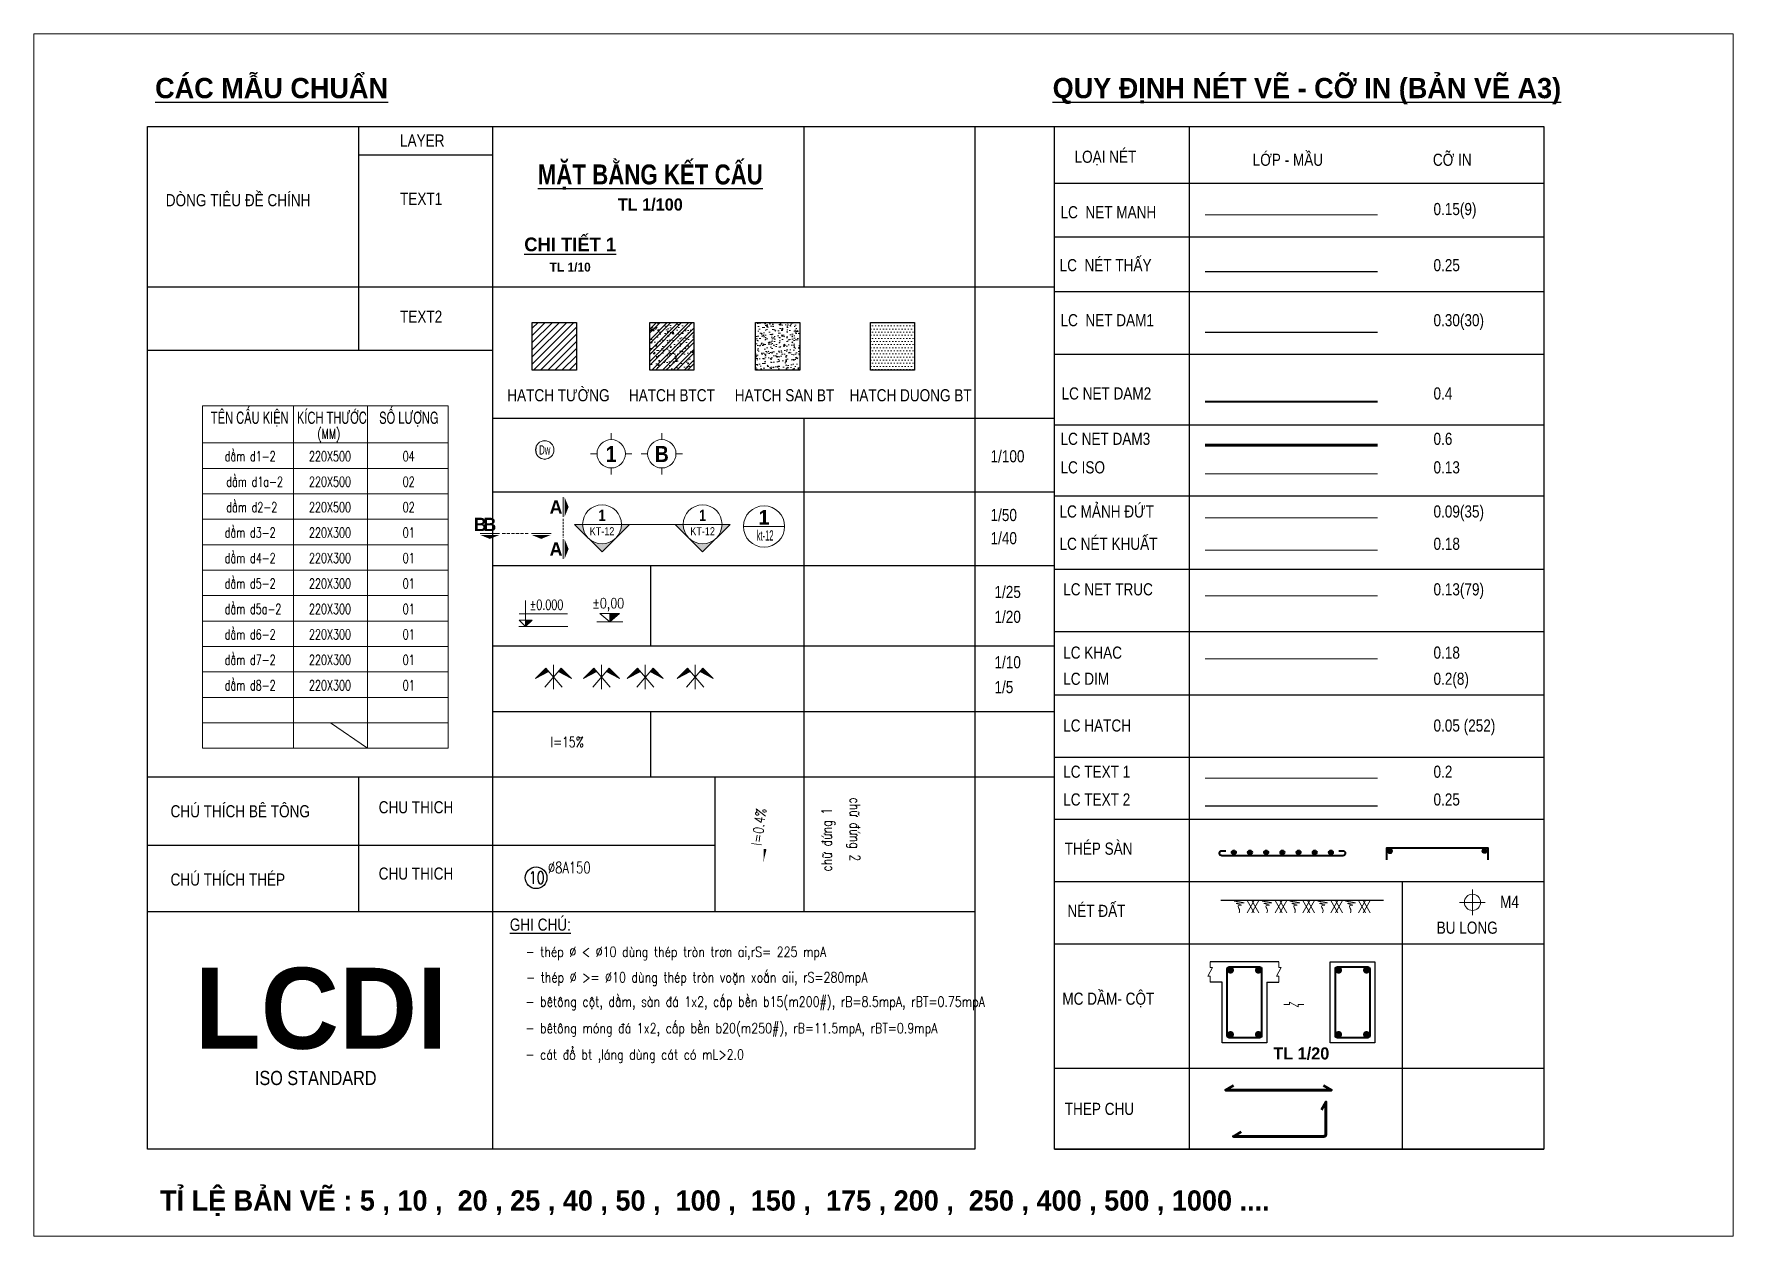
# Model space of a CAD drawing. Header units: inches. Extents: x 190 to 1294, y -79 to 620.
# Drawn here: x 958.1 to 1294.1, y 382.6 to 620.2 of the extents above; entities that cross this region are included whole.
import ezdxf
from ezdxf.enums import TextEntityAlignment as Align

# ---------------------------------------------------------------- set-up
doc = ezdxf.new("R2010")
doc.units = ezdxf.units.IN
doc.header["$MEASUREMENT"] = 0
for name, pattern in [('CENTERX2', [4, 2.5, -0.5, 0.5, -0.5]), ('DASHDOT', [1, 0.5, -0.25, 0, -0.25]), ('HIDDEN', [0.375, 0.25, -0.125])]:
    doc.linetypes.add(name, pattern=pattern)
for name, color, linetype, lineweight in [('KICHTHUOC', 8, 'Continuous', 18), ('LC Dim', 8, 'Continuous', 18), ('LC Hatch', 252, 'Continuous', 9), ('LC Hatch @ 1 (1)', 252, 'Continuous', 0), ('LC ISO', 160, 'Continuous', 13), ('LC Khac', 4, 'Continuous', 9), ('LC MANH DUT', 35, 'HIDDEN', 5), ('LC Net dam 1', 30, 'Continuous', 30), ('LC Net dam2', 6, 'Continuous', 40), ('LC Net dam3', 1, 'Continuous', 60), ('LC Net khuat', 4, 'HIDDEN', 13), ('LC Net manh', 239, 'Continuous', 5), ('LC Net thay', 7, 'Continuous', 25), ('LC Net truc', 79, 'DASHDOT', 13), ('LC Text1', 3, 'Continuous', 20), ('LC Text2', 7, 'Continuous', 25), ('Text', 7, 'Continuous', 20), ('v-KICHTHUOC', 8, 'Continuous', 18), ('v-TEXT', 7, 'Continuous', 20)]:
    doc.layers.add(name, color=color, linetype=linetype, lineweight=lineweight)
doc.styles.add('ARIAL', font='arial.ttf', dxfattribs={"width": 0.8})
doc.styles.add('Brief text', font='')
doc.styles.add('General text 2', font='arial.ttf')
doc.styles.add('LC 1', font='')
doc.styles.add('LC 2', font='', dxfattribs={"width": 0.7})
doc.styles.add('LC 3', font='vnsimli.shx', dxfattribs={"width": 0.75})
doc.styles.add('LC3', font='', dxfattribs={"width": 0.8})
doc.styles.add('T1', font='Vnsimli.shx', dxfattribs={"width": 0.7})
doc.styles.add('T2', font='', dxfattribs={"width": 0.8})
doc.styles.add('text', font='hoatbif.shx', dxfattribs={"width": 0.7})
doc.styles.add('text1', font='', dxfattribs={"width": 0.7, "height": 300})
doc.styles.get('Brief text').set_extended_font_data('.VnHelvetInsH', bold=True)
doc.styles.get('LC 1').set_extended_font_data('.VnAvantH', bold=True)
doc.styles.get('LC 2').set_extended_font_data('.VnArial NarrowH')
doc.styles.get('LC3').set_extended_font_data('.VnArialH', bold=True)
doc.styles.get('T2').set_extended_font_data('.VnArialH')
doc.styles.get('text1').set_extended_font_data('.VnHelvetInsH', bold=True)

msp = doc.modelspace()

# ---------------------------------------------------------------- texts
at = {"layer": 'LC Text1', "ltscale": 0.2, "style": 'LC 1', "width": 0.9}
for s, p in [('1', (1072.29, 534.65, 0)), ('B', (1082.3, 534.65, 0))]:
    msp.add_text(s, height=3.16, rotation=360, dxfattribs=at).set_placement(p, align=Align.BOTTOM_CENTER)
at = {"layer": 'LC Text1', "style": 'LC 3', "width": 0.75}
msp.add_text(' I=15%%%', height=2.097, rotation=360, dxfattribs=at).set_placement((1059.2, 479.2, 0))
at = {"layer": 'LC Text1', "color": 3, "style": 'LC 3', "width": 0.8}
for s, rotation, p in [('ch÷ ®øng 2', 270, (1119.51, 469.29, 0)), ('ch÷ ®øng 1', 90, (1115.89, 454.64, 0)), ('- thÐp %%C < %%C10 dïng thÐp trßn tr¬n ai,rS= 225 mpA', 360, (1055.37, 437.78, 0)), ('- thÐp %%C >= %%C10 dïng thÐp trßn voÆn xo¾n aii, rS=280mpA', 360, (1055.45, 432.73, 0)), ('- bªt«ng cét, dÇm, sµn ®¸ 1x2, cÊp bÒn b15(m200#), rB=8.5mpA, rBT=0.75mpA', 360, (1055.35, 427.92, 0)), ('- bªt«ng mãng ®¸ 1x2, cÊp bÒn b20(m250#), rB=11.5mpA, rBT=0.9mpA', 360, (1055.35, 422.69, 0)), ('- c¸t ®æ bt ,l¸ng dïng c¸t cã mL>2.0', 360, (1055.35, 417.47, 0))]:
    msp.add_text(s, height=2, rotation=rotation, dxfattribs=at).set_placement(p)
at = {"layer": 'LC Text2', "lineweight": -2}
for s, height, style, p in [('%%uc¸c mÉu chuÈn', 4, 'LC 1', (982.1, 607.51, 0)), ('%%Uquy ®Þnh nÐt vÏ - cì in (b¶n vÏ A3)', 4, 'LC 1', (1159.59, 607.51, 0)), ('tl 1/20', 2.4, 'LC 1', (1203.24, 417.49, 0)), ('iso standard', 2.8, 'LC 2', (1001.83, 412.44, 0)), ('tØ lÖ b¶n vÏ : 5 , 10 ,  20 , 25 , 40 , 50 ,  100 ,  150 ,  175 , 200 ,  250 , 400 , 500 , 1000 ....', 4, 'LC 1', (983.06, 387.62, 0))]:
    msp.add_text(s, height=height, rotation=360, dxfattribs=dict(at, style=style)).set_placement(p)
at = {"layer": 'LC Text2', "style": 'T2', "width": 0.8}
for s, p in [('layer', (1030.53, 597.95, 0)), ('lo¹i nÐt', (1163.92, 594.74, 0)), ('Líp - mÇu', (1199.15, 594.14, 0)), ('cì in', (1234.79, 594.14, 0)), ('dßng tiªu ®Ò chÝnh', (984.2, 586.15, 0)), ('text1', (1030.53, 586.42, 0)), ('LC  Net manh', (1161.15, 583.77, 0)), ('0.15(9)', (1234.91, 584.4, 0)), ('LC  nÐt thÊy', (1160.97, 573.31, 0)), ('0.25 ', (1234.91, 573.31, 0)), ('text2', (1030.53, 563.13, 0)), ('LC  Net dam1', (1161.15, 562.43, 0)), ('0.30(30)', (1234.91, 562.43, 0)), ('HATCH T¦êNG', (1051.74, 547.59, 0)), ('HATCH BTCT', (1075.8, 547.59, 0)), ('HATCH SAN BT', (1096.73, 547.59, 0)), ('HATCH DUONG BT', (1119.43, 547.59, 0)), ('LC Net dam2', (1161.35, 547.95, 0)), ('0.4', (1234.91, 547.95, 0)), ('LC Net dam3', (1161.15, 538.98, 0)), ('0.6', (1234.91, 538.98, 0)), ('1/100', (1147.31, 535.53, 0)), ('LC iso', (1161.15, 533.34, 0)), ('0.13', (1234.91, 533.34, 0)), ('LC m¶nh ®øt', (1160.95, 524.62, 0)), ('1/50', (1147.31, 523.92, 0)), ('0.09(35)', (1234.91, 524.62, 0)), ('1/40', (1147.31, 519.34, 0)), ('LC nÐt khuÊt', (1160.95, 518.23, 0)), ('0.18', (1234.91, 518.23, 0)), ('1/25', (1148.09, 508.71, 0)), ('LC Net truc', (1161.68, 509.23, 0)), ('0.13(79)', (1234.91, 509.23, 0)), ('1/20', (1148.09, 503.8, 0)), ('1/10', (1148.09, 494.82, 0)), ('LC khac', (1161.68, 496.72, 0)), ('0.18', (1234.91, 496.72, 0)), ('LC dim', (1161.68, 491.55, 0)), ('0.2(8)', (1234.91, 491.55, 0)), ('1/5', (1148.09, 489.9, 0)), ('LC Hatch', (1161.68, 482.31, 0)), ('0.05 (252)', (1234.91, 482.31, 0)), ('LC text 1', (1161.68, 473.18, 0)), ('0.2', (1234.91, 473.18, 0)), ('chó thÝch bª t«ng', (985.15, 465.36, 0)), ('chu thich', (1026.31, 466.15, 0)), ('LC text 2', (1161.68, 467.69, 0)), ('0.25', (1234.91, 467.69, 0)), ('thÐp sµn', (1161.97, 457.97, 0)), ('chó thÝch thÐp', (985.15, 451.86, 0)), ('chu thich', (1026.31, 453.04, 0)), ('nÐt ®Êt', (1162.52, 445.67, 0)), ('m4', (1248.07, 447.46, 0)), ('%%Ughi chó:', (1052.24, 442.95, 0)), ('bu long', (1235.54, 442.35, 0)), ('mc dÇm- cét', (1161.51, 428.31, 0)), ('thep chu', (1161.99, 406.53, 0))]:
    msp.add_text(s, height=2.4, rotation=360, dxfattribs=at).set_placement(p)
at = {"layer": 'LC Text2', "ltscale": 100, "style": 'LC 3', "width": 0.75}
msp.add_text('10', height=2.444, rotation=360, dxfattribs=at).set_placement((1057.56, 453.42, 0), align=Align.MIDDLE_CENTER)
at = {"layer": 'LC Text2', "linetype": 'ByBlock', "style": 'LC 3', "width": 0.75}
msp.add_text('%%C8A150', height=2.222, rotation=360, dxfattribs=at).set_placement((1059.79, 454.31, 0))
at = {"layer": 'LC Text2', "lineweight": -2, "style": 'LC 1'}
msp.add_text('LCDI', height=16, rotation=360, dxfattribs=at).set_placement((1014.89, 427.63, 0), align=Align.MIDDLE)

# ---------------------------------------------------------------- blocks, each defined once
blk = doc.blocks.new('DXicon')
at = {"layer": 'LC Hatch', "ltscale": 50}
for points in [[(-1.15, 4.39), (-1.9, 5.26), (-4.45, 2.69)], [(4.45, 2.69), (1.9, 5.26), (1.15, 4.39)]]:
    blk.add_hatch(color=252, dxfattribs=at).paths.add_polyline_path(points)
at = {"layer": 'LC Net manh', "color": 8, "ltscale": 50}
for p, q in [((-1.9, 5.26), (-4.45, 2.69)), ((-4.45, 2.69), (-1.15, 4.39)), ((-2.13, 0.57), (1.9, 5.26)), ((2.13, 0.57), (-1.9, 5.26)), ((0, 0.04), (0, 6.04)), ((4.45, 2.69), (1.15, 4.39)), ((1.9, 5.26), (4.45, 2.69))]:
    blk.add_line(p, q, dxfattribs=at)
blk = doc.blocks.new('thep tron 2')
at = {"layer": 'LC Net dam2'}
for p, q in [((-0.5, 0.5), (0.5, 0.5)), ((0.35, 0.85), (-0.35, 0.15)), ((-0.35, 0.85), (0.35, 0.15)), ((0, 1), (0, 0))]:
    blk.add_line(p, q, dxfattribs=at)
blk.add_circle((0, 0.5), 0.5, dxfattribs=at)
blk = doc.blocks.new('theptron1')
at = {"layer": 'LC Net dam3'}
for p, q in [((-0.5, 0), (0.5, 0)), ((-0.35, 0.35), (0.35, -0.35)), ((0.35, 0.35), (-0.35, -0.35)), ((0, 0.5), (0, -0.5))]:
    blk.add_line(p, q, dxfattribs=at)
blk.add_circle((0, 0), 0.5, dxfattribs=at)
blk = doc.blocks.new('mat dat')
at = {"layer": 'LC Net manh'}
for p, q in [((2, 0), (3.73, -3)), ((3.73, 0), (2, -3)), ((3.15, 0), (4.88, -3)), ((4.88, 0), (3.15, -3))]:
    blk.add_line(p, q, dxfattribs=at)
blk.add_spline([(0, 0), (-1.21, -0.12), (1.21, -0.52), (-0.75, -0.75), (0.58, -1.1), (-0.23, -1.33), (0.06, -2.19), (0, -3)], degree=3, dxfattribs=at)
blk = doc.blocks.new('TTRUC')
at = {"layer": 'LC ISO'}
for p, q in [((0, 6.95), (0, 10.13)), ((-6.95, 0), (-10.13, 0)), ((6.95, 0), (10.13, 0)), ((0, -6.95), (0, -10.13))]:
    blk.add_line(p, q, dxfattribs=at)
at = {"layer": 'LC Net manh'}
blk.add_circle((0, 0), 6.95, dxfattribs=at)
blk = doc.blocks.new('TIEUDE1')
at = {"layer": 'LC Text2', "color": 7, "style": 'LC 1'}
blk.add_attdef('TIªU§Ò', text='', height=5, dxfattribs=at).set_placement((0, 0), align=Align.BOTTOM_CENTER)
blk.add_attdef('TL', text='', height=3, dxfattribs=at).set_placement((0, -2), align=Align.TOP_CENTER)
blk = doc.blocks.new('TIEUDE2')
at = {"layer": 'LC Text2', "color": 7, "style": 'LC 1'}
blk.add_attdef('%%UTIªU§Ò', text='', height=3.5, dxfattribs=at).set_placement((0, 0), align=Align.BOTTOM_CENTER)
blk.add_attdef('TL', text='', height=2.2, dxfattribs=at).set_placement((0, -1.8), align=Align.TOP_CENTER)
blk = doc.blocks.new('trich CT')
at = {"layer": 'LC ISO'}
blk.add_line((-500, 0), (500, 0), dxfattribs=at)
blk.add_circle((0, 0), 500, dxfattribs=at)
at = {"layer": 'LC Text1', "style": 'text1'}
blk.add_attdef('T', text='', height=350, dxfattribs=at).set_placement((0, 223), align=Align.MIDDLE_CENTER)
at = {"layer": 'LC Text1', "linetype": 'ByBlock', "style": 'text', "width": 0.7}
blk.add_attdef('KT', text='', height=250, dxfattribs=at).set_placement((0, -217), align=Align.MIDDLE_CENTER)
blk = doc.blocks.new('*U20')
at = {"layer": 'LC ISO'}
h = blk.add_hatch(color=256, dxfattribs=at)
h.paths.add_polyline_path([(0, -8.49), (4.24, -4.24, -0.198912), (0, -6, -0.198912), (-4.24, -4.24)])
h.paths.add_polyline_path([(8.49, 0), (6, 0, -0.198912), (4.24, -4.24)])
h.paths.add_polyline_path([(-4.24, -4.24, -0.198912), (-6, 0), (-8.49, 0)])
h = blk.add_hatch(color=256, dxfattribs=at)
h.paths.add_polyline_path([(31.08, -8.49), (35.32, -4.24, -0.198912), (31.08, -6, -0.198912), (26.84, -4.24)])
h.paths.add_polyline_path([(39.57, 0), (37.08, 0, -0.198912), (35.32, -4.24)])
h.paths.add_polyline_path([(26.84, -4.24, -0.198912), (25.08, 0), (22.59, 0)])
for p, q in [((-6, 0), (6, 0)), ((25.08, 0), (37.08, 0))]:
    blk.add_line(p, q, dxfattribs=at)
for points in [[(6, 0), (8.49, 0), (0, -8.49), (-8.49, 0), (-6, 0)], [(37.08, 0), (39.57, 0), (31.08, -8.49), (22.59, 0), (25.08, 0)]]:
    blk.add_lwpolyline(points, dxfattribs=at)
for centre in [(0, 0), (31.08, 0)]:
    blk.add_circle(centre, 6, dxfattribs=at)
at = {"layer": 'LC MANH DUT', "linetype": 'HIDDEN', "ltscale": 300}
blk.add_line((6, 0), (25.08, 0), dxfattribs=at)
at = {"layer": 'LC Text1', "style": 'Brief text', "width": 0.8, "flags": 8}
for tag, p in [('VIEW-NUMBER2', (0, 52)), ('VIEW-NUMBER1', (0, 0))]:
    blk.add_attdef(tag, text='', height=3.5, dxfattribs=at).set_placement(p, align=Align.BOTTOM_CENTER)
at = {"layer": 'LC Text1', "style": 'ARIAL', "width": 0.8, "flags": 8}
for tag, p in [('SHEET-NUMBER2', (0, 51.13)), ('SHEET-NUMBER1', (0, -0.87))]:
    blk.add_attdef(tag, text='', height=2.5, dxfattribs=at).set_placement(p, align=Align.TOP_CENTER)
blk = doc.blocks.new('Caodo1')
at = {"layer": 'LC Text1'}
blk.add_hatch(color=4, dxfattribs=at).paths.add_polyline_path([(0, 200), (0, 0), (243, 200)])
at = {"layer": 'LC Text1', "color": 4}
for p, q in [((324, 0), (-324, 0)), ((0, 0), (0, 200))]:
    blk.add_line(p, q, dxfattribs=at)
blk.add_lwpolyline([(-243, 200), (243, 200), (0, 0), (0, 0)], close=True, dxfattribs=at)
at = {"layer": 'LC Text1', "color": 4, "style": 'T1', "width": 0.8}
blk.add_attdef('%%P0,00', text='', height=250, dxfattribs=at).set_placement((-39, 460), align=Align.MIDDLE_CENTER)
blk = doc.blocks.new('bu lon')
at = {"layer": 'LC Khac', "color": 9}
for p, q in [((0.79, 0), (-0.79, 0)), ((0, -0.79), (0, 0.79))]:
    blk.add_line(p, q, dxfattribs=at)
at = {"layer": 'LC Khac', "color": 7}
blk.add_circle((0, 0), 0.5, dxfattribs=at)
blk = doc.blocks.new('MM')
at = {"layer": 'LC Khac', "xscale": 2.289702860291335, "yscale": 2.289702860291335, "zscale": 2.289702860291335}
blk.add_blockref('bu lon', (0, 0), dxfattribs=at)
blk = doc.blocks.new('CT')
at = {"layer": 'LC Text1', "lineweight": 15}
blk.add_hatch(color=4, dxfattribs=at).paths.add_polyline_path([(3.25, 1.6), (1.64, 1.6), (1.64, 0)])
at = {"layer": 'LC Text1', "color": 4, "lineweight": 15, "ltscale": 50}
for p, q in [((12.09, 0), (0, 0)), ((0.05, 3.14), (12, 3.14))]:
    blk.add_line(p, q, dxfattribs=at)
for points in [[(1.64, 6.43), (1.64, 0)], [(1.64, 0), (0.03, 1.6), (1.64, 1.6)], [(1.64, 0), (3.25, 1.6), (1.64, 1.6)]]:
    blk.add_lwpolyline(points, dxfattribs=at)
at = {"layer": 'LC Text1', "color": 4, "style": 'LC 3', "width": 0.75}
blk.add_attdef('CT', (1.91, 3.5), '', height=2.2, dxfattribs=at)
blk = doc.blocks.new('*U21')
at = {"layer": 'Defpoints'}
blk.add_lwpolyline([(0, 2.97), (-1.75, 2.41), (-2.83, 0.92), (-2.83, -0.92), (-1.75, -2.41), (0, -2.98), (1.75, -2.41), (2.83, -0.92), (2.83, 0.92), (1.75, 2.41)], close=True, dxfattribs=at)
at = {"layer": 'LC Text1', "style": 'General text 2', "width": 0.6, "flags": 8}
blk.add_attdef('SYMBOL', text='', height=3, dxfattribs=at).set_placement((0, 0), align=Align.MIDDLE_CENTER)
blk.add_wipeout([(0, 2.97), (-1.75, 2.41), (-2.83, 0.92), (-2.83, -0.92), (-1.75, -2.41), (0, -2.98), (1.75, -2.41), (2.83, -0.92), (2.83, 0.92), (1.75, 2.41)]).dxf.layer = 'LC Net manh'
at = {"layer": 'LC ISO'}
blk.add_circle((0, 0), 2.98, dxfattribs=at)
blk = doc.blocks.new('matcatdoc')
at = {"layer": 'LC Khac', "color": 1, "ltscale": 2}
for p, q in [((0, 485), (0, 0)), ((0, -550), (0, -1036))]:
    blk.add_line(p, q, dxfattribs=at)
for points in [[(134, 243, 0, 471, 0), (37, 243, 275, 275, 0)], [(134, -793, 0, 471, 0), (37, -793, 275, 275, 0)]]:
    blk.add_lwpolyline(points, format="xyseb", dxfattribs=at)
at = {"layer": 'LC MANH DUT', "ltscale": 200}
blk.add_line((0, -49), (0, -506), dxfattribs=at)
at = {"ltscale": 2, "style": 'LC 1'}
for p in [(-179, 243), (-179, -793)]:
    blk.add_attdef('LC', text='', height=330, dxfattribs=at).set_placement(p, align=Align.MIDDLE_CENTER)
blk = doc.blocks.new('*U19')
at = {"layer": 'LC Khac', "color": 1, "ltscale": 2}
for p, q in [((0, 0), (-485, 0)), ((1271, 0), (785, 0))]:
    blk.add_line(p, q, dxfattribs=at)
for points in [[(-243, -134, 0, 471, 0), (-243, -37, 275, 275, 0)], [(1028, -134, 0, 471, 0), (1028, -37, 275, 275, 0)]]:
    blk.add_lwpolyline(points, format="xyseb", dxfattribs=at)
at = {"layer": 'LC MANH DUT', "ltscale": 300}
blk.add_line((66, 0), (732, 0), dxfattribs=at)
at = {"ltscale": 2, "style": 'LC 1'}
for p in [(-243, 222), (1028, 222)]:
    blk.add_attdef('LC', text='', height=330, dxfattribs=at).set_placement(p, align=Align.MIDDLE_CENTER)
blk = doc.blocks.new('DODOC1')
at = {"layer": 'KICHTHUOC'}
blk.add_lwpolyline([(-630, 0, 0, 0, 0), (762, 0, 0, 66.7, 0), (443, 0, 66.7, 66.7, 0)], format="xyseb", dxfattribs=at)
at = {"layer": 'Text', "style": 'T1', "width": 0.8}
blk.add_attdef('DOC', text='', height=250, dxfattribs=at).set_placement((-79, 226), align=Align.MIDDLE_CENTER)

# ---------------------------------------------------------------- hatches: boundary and pattern name
at = {"layer": 'LC Hatch', "ltscale": 3}
h = msp.add_hatch(dxfattribs=at)
h.set_pattern_fill('AR-CONC', color=256, scale=0.281299)
h.set_pattern_definition([(50, (1414.7556, -91.0024), (2.017644, -0.176521), [0.210974, -2.320715]), (355, (1414.7556, -91.0024), (-0.390306, 2.115907), [0.168779, -1.856572]), (100.4514, (1414.9237, -91.017), (1.62734, 1.939385), [0.1793004, -1.972304]), (46.1842, (1414.7556, -90.4398), (3.002136, -0.465603), [0.316461, -3.481072]), (96.6356, (1415.0057, -90.4786), (2.629195, 2.740182), [0.26895, -2.958456]), (351.1842, (1414.7556, -90.4398), (2.629193, 2.740184), [0.253169, -2.784858]), (21, (1415.0369, -90.5804), (1.6790922, -1.132562), [0.210974, -2.320715]), (326, (1415.0369, -90.5804), (0.684443, 2.039838), [0.168779, -1.856572]), (71.4514, (1415.1768, -90.6748), (2.363536, 0.9072743), [0.1793004, -1.972304]), (37.5, (1414.7556, -91.0024), (0.0342055, 0.93642634), [0, -1.834068, 0, -1.8847018, 0, -1.8636044]), (7.5, (1414.7556, -91.0024), (0.7400114, 1.1094753), [0, -1.0745613, 0, -1.7918732, 0, -0.7102794]), (327.5, (1414.1283, -91.0024), (1.501636, -0.0634466), [0, -0.703247, 0, -2.1941305, 0, -2.9114423]), (317.5, (1413.847, -91.0024), (1.6404956, 0.281594), [0, -0.914221, 0, -1.4571277, 0, -2.067546])])
h.paths.add_polyline_path([(1109.57, 563.17), (1100.85, 563.17), (1100.85, 553.75), (1109.57, 553.75)])
h = msp.add_hatch(dxfattribs=at)
h.set_pattern_fill('DOTS', color=256, scale=9.845457)
h.set_pattern_definition([(360, (1416.2594, -91.0024), (0.30767054, 0.6153411), [0, -0.6153411])])
h.paths.add_polyline_path([(1132.26, 563.17), (1123.55, 563.17), (1123.55, 553.75), (1132.26, 553.75)])
at = {"layer": 'LC Hatch @ 1 (1)', "ltscale": 2}
h = msp.add_hatch(dxfattribs=at)
h.set_pattern_fill('ANSI31', color=256, scale=8.000137)
h.set_pattern_definition([(45, (1416.2594, -91.0024), (-0.7071189, 0.7071189), [])])
h.paths.add_polyline_path([(1065.41, 553.75), (1065.41, 563.17), (1056.69, 563.17), (1056.69, 553.75)])
h = msp.add_hatch(dxfattribs=at)
h.set_pattern_fill('BTCT', color=256, scale=0.400001)
h.set_pattern_definition([(50, (1060.6663, 1051.6916), (2.869048, -0.251009), [0.3, -3.300009]), (355, (1060.6663, 1051.6916), (-0.555007, 3.008776), [0.24, -2.640007]), (100.4514, (1060.9053, 1051.6707), (2.314043, 2.757765), [0.254961, -2.804576]), (46.1842, (1060.6663, 1052.4916), (4.268975, -0.662078), [0.45, -4.950013]), (96.6356, (1061.022, 1052.4365), (3.73866, 3.89648), [0.382442, -4.206863]), (351.1842, (1060.6663, 1052.4916), (3.738657, 3.896484), [0.36, -3.96001]), (21, (1061.0663, 1052.2916), (2.387634, -1.61048), [0.3, -3.300009]), (326, (1061.0663, 1052.2916), (0.973264, 2.900608), [0.24, -2.640007]), (71.4514, (1061.2652, 1052.1574), (3.360899, 1.290125), [0.254961, -2.804576]), (37.5, (1060.6663, 1051.6916), (0.0486395, 1.3315788), [0, -2.6080067, 0, -2.680007, 0, -2.650007]), (7.5, (1060.6663, 1051.6916), (1.052281, 1.577651), [0, -1.528004, 0, -2.5480066, 0, -1.0100026]), (327.5, (1059.7743, 1051.6916), (2.1352952, -0.0902197), [0, -1.0000026, 0, -3.120008, 0, -4.1400107]), (317.5, (1059.3743, 1051.6916), (2.332751, 0.400421), [0, -1.300003, 0, -2.072005, 0, -2.9400076]), (45, (1060.6663, 1051.6916), (-1.060663, 1.060663), []), (45, (1061.3734, 1051.6916), (-1.060663, 1.060663), [])])
h.paths.add_polyline_path([(1088.64, 563.17), (1079.92, 563.17), (1079.92, 553.75), (1088.64, 553.75)])

# ---------------------------------------------------------------- linework, layer by layer
at = {"layer": 'LC ISO', "ltscale": 0.5}
msp.add_line((1189.78, 533.28, 0), (1223.8, 533.28, 0), dxfattribs=at)
at = {"layer": 'LC Khac', "ltscale": 0.5}
msp.add_line((1189.78, 496.66, 0), (1223.8, 496.66, 0), dxfattribs=at)
at = {"layer": 'LC MANH DUT', "ltscale": 300}
msp.add_line((1189.78, 524.56, 0), (1223.8, 524.56, 0), dxfattribs=at)
at = {"layer": 'LC Net dam 1'}
msp.add_line((1189.78, 561.23, 0), (1223.8, 561.23, 0), dxfattribs=at)
at = {"layer": 'LC Net dam2', "ltscale": 5}
msp.add_line((1223.8, 547.47, 0), (1189.78, 547.47, 0), dxfattribs=at)
at = {"layer": 'LC Net dam2', "elevation": 0}
msp.add_lwpolyline([(1216.21, 458.74), (1217.01, 458.74, -0.414214), (1217.47, 458.29), (1217.47, 458.23, -0.414214), (1217.01, 457.78), (1205.03, 457.78), (1193.06, 457.78, -0.414214), (1192.6, 458.23), (1192.6, 458.29, -0.414214), (1193.06, 458.74), (1193.86, 458.74)], format="xyb", dxfattribs=at)
msp.add_lwpolyline([(1225.67, 456.95), (1225.67, 459.35), (1245.67, 459.35), (1245.67, 456.95)], dxfattribs=at)
for points in [[(1194.12, 422.19), (1194.12, 435.39, -0.414214), (1194.52, 435.79), (1200.52, 435.79, -0.414214), (1200.92, 435.39), (1200.92, 422.19, -0.414214), (1200.52, 421.79), (1194.52, 421.79, -0.414214)], [(1215.5, 422.19), (1215.5, 435.39, -0.414214), (1215.9, 435.79), (1221.9, 435.79, -0.414214), (1222.3, 435.39), (1222.3, 422.19, -0.414214), (1221.9, 421.79), (1215.9, 421.79, -0.414214)]]:
    msp.add_lwpolyline(points, format="xyb", close=True, dxfattribs=at)
at = {"layer": 'LC Net dam3', "ltscale": 0.5}
msp.add_line((1189.78, 538.92, 0), (1223.8, 538.92, 0), dxfattribs=at)
at = {"layer": 'LC Net dam3', "ltscale": 5, "elevation": 0}
msp.add_lwpolyline([(1195.36, 412.35), (1193.8, 411.45), (1214.72, 411.45), (1213.16, 412.35)], dxfattribs=at)
at = {"layer": 'LC Net dam3', "elevation": 0}
msp.add_lwpolyline([(1212.73, 407.51), (1213.63, 409.07), (1213.63, 402.68, -0.414214), (1213.23, 402.28), (1195.33, 402.28), (1196.89, 403.18)], format="xyb", dxfattribs=at)
at = {"layer": 'LC Net khuat', "ltscale": 300}
msp.add_line((1189.78, 518.17, 0), (1223.8, 518.17, 0), dxfattribs=at)
at = {"layer": 'LC Net manh'}
msp.add_line((1189.78, 584.44, 0), (1223.8, 584.44, 0), dxfattribs=at)
at = {"layer": 'LC Net manh', "elevation": 0}
for points in [[(1190.72, 432.79), (1190.72, 433.94), (1190.26, 433.94), (1191.18, 435.65), (1190.72, 435.65), (1190.72, 436.79)], [(1204.32, 432.79), (1204.32, 433.94), (1203.86, 433.94), (1204.78, 435.65), (1204.32, 435.65), (1204.32, 436.79)], [(1205.29, 428.35), (1206.43, 428.35), (1206.43, 428.81), (1208.14, 427.89), (1208.14, 428.35), (1209.29, 428.35)]]:
    msp.add_lwpolyline(points, dxfattribs=at)
at = {"layer": 'LC Net thay'}
for p, q in [((1022.33, 601.92, 0), (1022.33, 557.69, 0)), ((1048.83, 601.92, 0), (1048.83, 399.79, 0)), ((1110.36, 601.92, 0), (1110.36, 570.22, 0)), ((1144.21, 601.92, 0), (1159.98, 601.92, 0)), ((1186.61, 601.92, 0), (1186.61, 399.79, 0)), ((1048.83, 596.24, 0), (1022.33, 596.24, 0)), ((1159.98, 590.71, 0), (1256.75, 590.71, 0)), ((1159.98, 580.13, 0), (1256.75, 580.13, 0)), ((1189.78, 573.25, 0), (1223.8, 573.25, 0)), ((980.58, 570.22, 0), (1110.36, 570.22, 0)), ((980.58, 570.22, 0), (1159.98, 570.22, 0)), ((1159.98, 569.28, 0), (1256.75, 569.28, 0)), ((980.58, 557.69, 0), (1048.83, 557.69, 0)), ((1159.98, 556.92, 0), (1256.75, 556.92, 0)), ((1048.83, 544.24, 0), (1159.98, 544.24, 0)), ((1110.36, 544.24, 0), (1110.36, 446.75, 0)), ((1159.98, 542.93, 0), (1256.75, 542.93, 0)), ((1048.83, 529.7, 0), (1159.98, 529.7, 0)), ((1159.98, 528.93, 0), (1256.75, 528.93, 0)), ((1048.83, 515.17, 0), (1159.98, 515.17, 0)), ((1080.09, 515.17, 0), (1080.09, 499.23, 0)), ((1159.98, 514.39, 0), (1256.75, 514.39, 0)), ((1159.98, 502.09, 0), (1256.75, 502.09, 0)), ((1048.83, 499.23, 0), (1159.98, 499.23, 0)), ((1159.98, 489.59, 0), (1256.75, 489.59, 0)), ((1048.83, 486.27, 0), (1110.36, 486.27, 0)), ((1048.83, 486.27, 0), (1159.98, 486.27, 0)), ((1080.09, 486.27, 0), (1080.09, 473.38, 0)), ((1159.98, 477.28, 0), (1256.75, 477.28, 0)), ((980.58, 473.38, 0), (1159.98, 473.38, 0)), ((1022.33, 473.38, 0), (1022.33, 446.75, 0)), ((1092.84, 446.75, 0), (1092.84, 473.38, 0)), ((1189.78, 467.63, 0), (1223.8, 467.63, 0)), ((1159.98, 464.98, 0), (1256.75, 464.98, 0)), ((980.58, 459.86, 0), (1092.84, 459.86, 0)), ((1159.98, 452.68, 0), (1256.75, 452.68, 0)), ((1228.72, 452.68, 0), (1228.72, 399.79, 0)), ((1224.99, 448.9, 0), (1192.83, 448.9, 0)), ((980.58, 446.75, 0), (1144.21, 446.75, 0)), ((980.58, 446.75, 0), (1144.21, 446.75, 0)), ((1159.98, 440.38, 0), (1256.75, 440.38, 0)), ((1204.32, 436.79, 0), (1190.72, 436.79, 0)), ((1193.12, 432.79, 0), (1190.72, 432.79, 0)), ((1201.92, 432.79, 0), (1204.32, 432.79, 0)), ((1159.98, 415.78, 0), (1256.75, 415.78, 0)), ((1159.98, 399.79, 0), (1256.75, 399.79, 0))]:
    msp.add_line(p, q, dxfattribs=at)
at = {"layer": 'LC Net thay', "elevation": 0}
for points in [[(980.58, 601.92), (1144.21, 601.92), (1144.21, 399.79), (980.58, 399.79)], [(1159.98, 601.92), (1256.75, 601.92), (1256.75, 399.79), (1159.98, 399.79)], [(1214.5, 436.79), (1223.3, 436.79), (1223.3, 420.79), (1214.5, 420.79)]]:
    msp.add_lwpolyline(points, close=True, dxfattribs=at)
msp.add_lwpolyline([(1201.92, 432.79), (1201.92, 420.79), (1193.12, 420.79), (1193.12, 432.79)], dxfattribs=at)
at = {"layer": 'LC Net truc', "linetype": 'CENTERX2', "ltscale": 200}
msp.add_line((1189.78, 509.17, 0), (1223.8, 509.17, 0), dxfattribs=at)
at = {"layer": 'LC Text1'}
msp.add_line((1189.78, 473.11, 0), (1223.8, 473.11, 0), dxfattribs=at)
at = {"layer": 'LC Text2', "ltscale": 2, "elevation": 0}
for points in [[(1056.69, 563.17), (1065.41, 563.17), (1065.41, 553.75), (1056.69, 553.75)], [(1079.92, 563.17), (1088.64, 563.17), (1088.64, 553.75), (1079.92, 553.75)], [(1100.85, 563.17), (1109.57, 563.17), (1109.57, 553.75), (1100.85, 553.75)], [(1123.55, 563.17), (1132.26, 563.17), (1132.26, 553.75), (1123.55, 553.75)]]:
    msp.add_lwpolyline(points, close=True, dxfattribs=at)
at = {"layer": 'LC Text2', "ltscale": 100}
msp.add_circle((1057.44, 453.42, 0), 2.14, dxfattribs=at)

# ---------------------------------------------------------------- block references
at = {"layer": 'LC Dim'}
for p, xscale, yscale, zscale, rotation in [((1194.76, 435.15, 0), 0.8000020620485555, 0.8000020620485555, 0.8000020620485555, 359.9999999976748), ((1200.28, 435.15, 0), -0.8000020620485555, 0.800002062048554, 0.800002062048554, 359.9999999976748), ((1216.14, 435.15, 0), 0.8000020620485555, 0.8000020620485555, 0.8000020620485555, 359.9999999976748), ((1221.66, 435.15, 0), -0.8000020620485555, 0.800002062048554, 0.800002062048554, 359.9999999976748), ((1194.76, 422.43, 0), -0.8000020620485544, 0.800002062048554, 0.800002062048554, 180.0000000006359), ((1200.28, 422.43, 0), 0.8000020620485544, 0.8000020620485544, 0.8000020620485544, 180.0000000006358), ((1216.14, 422.43, 0), -0.8000020620485544, 0.800002062048554, 0.800002062048554, 180.0000000006359), ((1221.66, 422.43, 0), 0.8000020620485544, 0.8000020620485544, 0.8000020620485544, 180.0000000006358)]:
    msp.add_blockref('theptron1', p, dxfattribs=dict(at, xscale=xscale, yscale=yscale, zscale=zscale, rotation=rotation))
at = {"layer": 'LC Hatch', "xscale": 0.8000020620485555, "yscale": 0.8000020620485555, "zscale": 0.8000020620485555, "rotation": 359.9999999976748}
for p in [(1060.88, 490.66, 0), (1070.36, 490.66, 0), (1079.04, 490.66, 0), (1088.91, 490.66, 0)]:
    msp.add_blockref('DXicon', p, dxfattribs=at)
at = {"layer": 'LC ISO', "xscale": 0.403138717519849, "yscale": 0.403138717519849, "zscale": 0.403138717519849, "rotation": 359.9999999976748}
for p in [(1072.29, 537.22, 0), (1082.3, 537.22, 0)]:
    msp.add_blockref('TTRUC', p, dxfattribs=at)
at = {"layer": 'LC ISO'}
ref = msp.add_blockref('*U20', (1070.48, 523.27, 0), dxfattribs=dict(at, xscale=0.6400016496390442, yscale=0.6400016496390442, zscale=0.6400016496390442, rotation=359.9999999976748))
ref.add_attrib('VIEW-NUMBER1', '1', dxfattribs={"layer": 'LC Text1', "height": 2.24, "rotation": 360, "style": 'Brief text', "width": 0.8}).set_placement((1070.48, 523.27, 0), align=Align.BOTTOM_CENTER)
ref.add_attrib('SHEET-NUMBER1', 'KT-12', dxfattribs={"layer": 'LC Text1', "height": 1.6, "rotation": 360, "style": 'ARIAL', "width": 0.8}).set_placement((1070.48, 522.71, 0), align=Align.TOP_CENTER)
ref.add_attrib('VIEW-NUMBER2', '1', dxfattribs={"layer": 'LC Text1', "height": 2.24, "rotation": 360, "style": 'Brief text', "width": 0.8}).set_placement((1090.37, 523.27, 0), align=Align.BOTTOM_CENTER)
ref.add_attrib('SHEET-NUMBER2', 'KT-12', dxfattribs={"layer": 'LC Text1', "height": 1.6, "rotation": 360, "style": 'ARIAL', "width": 0.8}).set_placement((1090.37, 522.71, 0), align=Align.TOP_CENTER)
ref = msp.add_blockref('trich CT', (1102.52, 522.85, 0), dxfattribs=dict(at, xscale=0.008146306711836747, yscale=0.008146306711836747, zscale=0.008146306711836747))
ref.add_attrib('T', '1', dxfattribs={"layer": 'LC Text2', "height": 2.85, "rotation": 360, "style": 'text1'}).set_placement((1102.52, 524.66, 0), align=Align.MIDDLE_CENTER)
ref.add_attrib('KT', ' kt-12', dxfattribs={"layer": 'LC Text2', "linetype": 'ByBlock', "height": 2.037, "rotation": 360, "style": 'text', "width": 0.55}).set_placement((1102.52, 521.08, 0), align=Align.MIDDLE_CENTER)
at = {"layer": 'LC Khac', "xscale": 0.8000020620485555, "yscale": 0.8000020620485555, "zscale": 0.8000020620485555, "rotation": 359.9999999976748}
for p in [(1196.48, 448.9, 0), (1201.98, 448.9, 0), (1207.48, 448.9, 0), (1212.98, 448.9, 0), (1218.49, 448.9, 0)]:
    msp.add_blockref('mat dat', p, dxfattribs=at)
at = {"layer": 'LC MANH DUT', "xscale": 1.397564855985381, "yscale": 1.397564855985381, "zscale": 1.397564855985381, "rotation": 359.9999999976748}
msp.add_blockref('MM', (1242.61, 448.55, 0), dxfattribs=at)
at = {"layer": 'LC Net dam2'}
for p, xscale, yscale, zscale, rotation in [((1195.42, 458.02, 0), 0.8000020620485555, 0.8000020620485555, 0.8000020620485555, 359.9999999976748), ((1198.62, 458.02, 0), 0.8000020620485555, 0.8000020620485555, 0.8000020620485555, 359.9999999976748), ((1201.82, 458.02, 0), 0.8000020620485555, 0.8000020620485555, 0.8000020620485555, 359.9999999976748), ((1205.02, 458.02, 0), 0.8000020620485555, 0.8000020620485555, 0.8000020620485555, 359.9999999976748), ((1208.22, 458.02, 0), 0.8000020620485555, 0.8000020620485555, 0.8000020620485555, 359.9999999976748), ((1211.42, 458.02, 0), 0.8000020620485555, 0.8000020620485555, 0.8000020620485555, 359.9999999976748), ((1214.62, 458.02, 0), 0.8000020620485555, 0.8000020620485555, 0.8000020620485555, 359.9999999976748), ((1226.31, 459.11, 0), -0.8000020620485544, 0.800002062048554, 0.800002062048554, 180.0000000006359), ((1245.03, 459.11, 0), 0.8000020620485544, 0.8000020620485544, 0.8000020620485544, 180.0000000006358)]:
    msp.add_blockref('thep tron 2', p, dxfattribs=dict(at, xscale=xscale, yscale=yscale, zscale=zscale, rotation=rotation))
at = {"layer": 'LC Net manh'}
ref = msp.add_blockref('matcatdoc', (1062.8, 524.75, 0), dxfattribs=dict(at, xscale=0.008000020620488059, yscale=0.008000020620488059, zscale=0.008000020620488059))
ref.add_attrib('LC', 'A', dxfattribs={"layer": '0', "ltscale": 2, "height": 2.64, "rotation": 360, "style": 'LC 1'}).set_placement((1061.38, 518.41, 0), align=Align.MIDDLE_CENTER)
ref.add_attrib('LC', 'A', dxfattribs={"layer": '0', "ltscale": 2, "height": 2.64, "rotation": 360, "style": 'LC 1'}).set_placement((1061.38, 526.69, 0), align=Align.MIDDLE_CENTER)
ref = msp.add_blockref('*U19', (1050.23, 521.47, 0), dxfattribs=dict(at, xscale=0.008000020620488059, yscale=0.008000020620488059, zscale=0.008000020620488059))
ref.add_attrib('LC', 'B', dxfattribs={"layer": '0', "ltscale": 2, "height": 2.64, "rotation": 360, "style": 'LC 1'}).set_placement((1046.4, 523.25, 0), align=Align.MIDDLE_CENTER)
ref.add_attrib('LC', 'B', dxfattribs={"layer": '0', "ltscale": 2, "height": 2.64, "rotation": 360, "style": 'LC 1'}).set_placement((1048.29, 523.25, 0), align=Align.MIDDLE_CENTER)
at = {"layer": 'LC Text1'}
ref = msp.add_blockref('CT', (1054.05, 503.08, 0), dxfattribs=dict(at, xscale=0.8000020620485555, yscale=0.8000020620485555, zscale=0.8000020620485555, rotation=359.9999999976748))
ref.add_attrib('CT', '%%P0.000', (1056.16, 506.4, 0), dxfattribs={"color": 3, "height": 1.984, "rotation": 360, "style": 'LC 3', "width": 0.7})
ref = msp.add_blockref('Caodo1', (1072.01, 504.03, 0), dxfattribs=dict(at, xscale=0.008000020620488059, yscale=0.008000020620488059, zscale=0.008000020620488059))
ref.add_attrib('%%P0,00', '%%p0,00', dxfattribs={"layer": 'LC Text2', "height": 2, "rotation": 360, "style": 'T1', "width": 0.8}).set_placement((1071.7, 507.7, 0), align=Align.MIDDLE_CENTER)
at = {"layer": 'LC Text2'}
ref = msp.add_blockref('TIEUDE1', (1080.02, 589.29, 0), dxfattribs=dict(at, xscale=0.8000020620485555, yscale=0.8000020620485555, zscale=0.8000020620485555, rotation=359.9999999976748))
ref.add_attrib('TIªU§Ò', '%%UmÆt b»ng kÕt cÊu', dxfattribs={"color": 7, "height": 3.9395, "rotation": 360, "style": 'LC3', "width": 0.8}).set_placement((1080.02, 589.29, 0), align=Align.BOTTOM_CENTER)
ref.add_attrib('TL', 'TL 1/100', dxfattribs={"color": 7, "height": 2.4, "rotation": 360, "style": 'LC 1'}).set_placement((1080.02, 587.69, 0), align=Align.TOP_CENTER)
ref = msp.add_blockref('TIEUDE2', (1064.18, 576.44, 0), dxfattribs=dict(at, xscale=0.8000020620485555, yscale=0.8000020620485555, zscale=0.8000020620485555, rotation=359.9999999976748))
ref.add_attrib('%%UTIªU§Ò', '%%Uchi tiÕt 1', dxfattribs={"color": 7, "height": 2.7169, "rotation": 360, "style": 'LC 1'}).set_placement((1064.18, 576.44, 0), align=Align.BOTTOM_CENTER)
ref.add_attrib('TL', 'TL 1/10', dxfattribs={"color": 7, "height": 1.76, "rotation": 360, "style": 'LC 1'}).set_placement((1064.18, 575, 0), align=Align.TOP_CENTER)
at = {"layer": 'v-KICHTHUOC'}
ref = msp.add_blockref('DODOC1', (1103.21, 462.6), dxfattribs=dict(at, xscale=-0.008000137222334483, yscale=0.008000137222334473, zscale=0.008000137222334473, rotation=82.32757088639241))
ref.add_attrib('DOC', 'I=0.4%', dxfattribs={"layer": 'v-TEXT', "height": 2, "rotation": 82.3276, "style": 'T1', "width": 0.8}).set_placement((1101.5, 463.47), align=Align.MIDDLE_CENTER)

msp.set_redraw_order([(e.dxf.handle, doc.entitydb.next_handle()) for e in msp.query("TEXT MTEXT ATTDEF DIMENSION ARC_DIMENSION")])  # texts and dimensions are drawn at this point

# ---------------------------------------------------------------- next in the draw order: wipeouts: each hides what was drawn before it
at = {"ltscale": 500}
msp.add_wipeout([(991.45, 546.73), (1040.04, 546.73), (1040.04, 479.01), (991.45, 479.01)], dxfattribs=at).translate(0, 0, 0).dxf.layer = 'LC Net truc'

# ---------------------------------------------------------------- next in the draw order: linework, layer by layer
at = {"layer": 'LC Dim', "ltscale": 3, "elevation": 0}
msp.add_lwpolyline([(958.14, 620.2), (1294.14, 620.2), (1294.14, 382.6), (958.14, 382.6)], close=True, dxfattribs=at)
at = {"layer": 'LC MANH DUT', "ltscale": 500, "elevation": 0}
for points in [[(991.45, 546.73), (1009.44, 546.73), (1009.44, 539.36), (991.45, 539.36)], [(1009.44, 546.73), (1024.09, 546.73), (1024.09, 539.36), (1009.44, 539.36)], [(1024.09, 546.73), (1040.04, 546.73), (1040.04, 539.36), (1024.09, 539.36)], [(991.45, 539.36), (1009.44, 539.36), (1009.44, 534.33), (991.45, 534.33)], [(1009.44, 539.36), (1024.09, 539.36), (1024.09, 534.33), (1009.44, 534.33)], [(1024.09, 539.36), (1040.04, 539.36), (1040.04, 534.33), (1024.09, 534.33)], [(991.45, 534.33), (1009.44, 534.33), (1009.44, 529.3), (991.45, 529.3)], [(1009.44, 534.33), (1024.09, 534.33), (1024.09, 529.3), (1009.44, 529.3)], [(1024.09, 534.33), (1040.04, 534.33), (1040.04, 529.3), (1024.09, 529.3)], [(991.45, 529.3), (1009.44, 529.3), (1009.44, 524.27), (991.45, 524.27)], [(1009.44, 529.3), (1024.09, 529.3), (1024.09, 524.27), (1009.44, 524.27)], [(1024.09, 529.3), (1040.04, 529.3), (1040.04, 524.27), (1024.09, 524.27)], [(991.45, 524.27), (1009.44, 524.27), (1009.44, 519.24), (991.45, 519.24)], [(1009.44, 524.27), (1024.09, 524.27), (1024.09, 519.24), (1009.44, 519.24)], [(1024.09, 524.27), (1040.04, 524.27), (1040.04, 519.24), (1024.09, 519.24)], [(991.45, 519.24), (1009.44, 519.24), (1009.44, 514.21), (991.45, 514.21)], [(1009.44, 519.24), (1024.09, 519.24), (1024.09, 514.21), (1009.44, 514.21)], [(1024.09, 519.24), (1040.04, 519.24), (1040.04, 514.21), (1024.09, 514.21)], [(991.45, 514.21), (1009.44, 514.21), (1009.44, 509.18), (991.45, 509.18)], [(1009.44, 514.21), (1024.09, 514.21), (1024.09, 509.18), (1009.44, 509.18)], [(1024.09, 514.21), (1040.04, 514.21), (1040.04, 509.18), (1024.09, 509.18)], [(991.45, 509.18), (1009.44, 509.18), (1009.44, 504.15), (991.45, 504.15)], [(1009.44, 509.18), (1024.09, 509.18), (1024.09, 504.15), (1009.44, 504.15)], [(1024.09, 509.18), (1040.04, 509.18), (1040.04, 504.15), (1024.09, 504.15)], [(991.45, 504.15), (1009.44, 504.15), (1009.44, 499.13), (991.45, 499.13)], [(1009.44, 504.15), (1024.09, 504.15), (1024.09, 499.13), (1009.44, 499.13)], [(1024.09, 504.15), (1040.04, 504.15), (1040.04, 499.13), (1024.09, 499.13)], [(991.45, 499.13), (1009.44, 499.13), (1009.44, 494.1), (991.45, 494.1)], [(1009.44, 499.13), (1024.09, 499.13), (1024.09, 494.1), (1009.44, 494.1)], [(1024.09, 499.13), (1040.04, 499.13), (1040.04, 494.1), (1024.09, 494.1)], [(991.45, 494.1), (1009.44, 494.1), (1009.44, 489.07), (991.45, 489.07)], [(1009.44, 494.1), (1024.09, 494.1), (1024.09, 489.07), (1009.44, 489.07)], [(1024.09, 494.1), (1040.04, 494.1), (1040.04, 489.07), (1024.09, 489.07)], [(991.45, 489.07), (1009.44, 489.07), (1009.44, 484.04), (991.45, 484.04)], [(1009.44, 489.07), (1024.09, 489.07), (1024.09, 484.04), (1009.44, 484.04)], [(1024.09, 489.07), (1040.04, 489.07), (1040.04, 484.04), (1024.09, 484.04)], [(991.45, 484.04), (1009.44, 484.04), (1009.44, 479.01), (991.45, 479.01)], [(1009.44, 484.04), (1024.09, 484.04), (1024.09, 479.01), (1009.44, 479.01)], [(1016.77, 484.04), (1040.04, 484.04), (1040.04, 479.01), (1024.09, 479.01)]]:
    msp.add_lwpolyline(points, close=True, dxfattribs=at)

# ---------------------------------------------------------------- next in the draw order: texts
at = {"layer": 'LC Text1', "color": 3, "style": 'LC 3', "width": 0.7}
for s, p in [('(MM)', (1014.19, 540.16, 0)), ('dÇm d1-2', (995.87, 535.73, 0)), ('220X500', (1012.52, 535.73, 0)), ('04', (1031.06, 535.73, 0)), ('dÇm d1a-2', (996.19, 530.7, 0)), ('220X500', (1012.52, 530.7, 0)), ('02', (1031.06, 530.7, 0)), ('dÇm d2-2', (996.19, 525.67, 0)), ('220X500', (1012.52, 525.67, 0)), ('02', (1031.06, 525.67, 0)), ('dÇm d3-2', (995.87, 520.64, 0)), ('220X300', (1012.52, 520.64, 0)), ('01', (1031.06, 520.64, 0)), ('dÇm d4-2', (995.87, 515.61, 0)), ('220X300', (1012.52, 515.61, 0)), ('01', (1031.06, 515.61, 0)), ('dÇm d5-2', (995.87, 510.58, 0)), ('220X300', (1012.52, 510.58, 0)), ('01', (1031.06, 510.58, 0)), ('dÇm d5a-2', (995.87, 505.55, 0)), ('220X300', (1012.52, 505.55, 0)), ('01', (1031.06, 505.55, 0)), ('dÇm d6-2', (995.87, 500.52, 0)), ('220X300', (1012.52, 500.52, 0)), ('01', (1031.06, 500.52, 0)), ('dÇm d7-2', (995.87, 495.49, 0)), ('220X300', (1012.52, 495.49, 0)), ('01', (1031.06, 495.49, 0)), ('dÇm d8-2', (995.87, 490.46, 0)), ('220X300', (1012.52, 490.46, 0)), ('01', (1031.06, 490.46, 0))]:
    msp.add_text(s, height=1.984, rotation=360, dxfattribs=at).set_placement(p)
at = {"layer": 'LC Text2', "lineweight": -2, "style": 'LC 2', "width": 0.8}
for s, p in [('tªn cÊu kiÖn', (993.12, 543.15, 0)), ('kÝch th\xadíc', (1010.14, 543.15, 0)), ('sè l\xadîng', (1026.41, 543.15, 0))]:
    msp.add_text(s, height=2.4, rotation=360, dxfattribs=at).set_placement(p)

# ---------------------------------------------------------------- next in the draw order: block references
at = {"layer": 'LC Net manh'}
ref = msp.add_blockref('*U21', (1059.15, 537.99, 0), dxfattribs=dict(at, xscale=0.6098839249499864, yscale=0.6098839249499864, zscale=0.6098839249499864, rotation=359.9999999976748))
ref.add_attrib('SYMBOL', 'Dw', dxfattribs={"layer": 'LC Text1', "height": 1.83, "rotation": 360, "style": 'General text 2', "width": 0.6}).set_placement((1059.15, 537.99, 0), align=Align.MIDDLE_CENTER)

doc.saveas('drawing.dxf')
